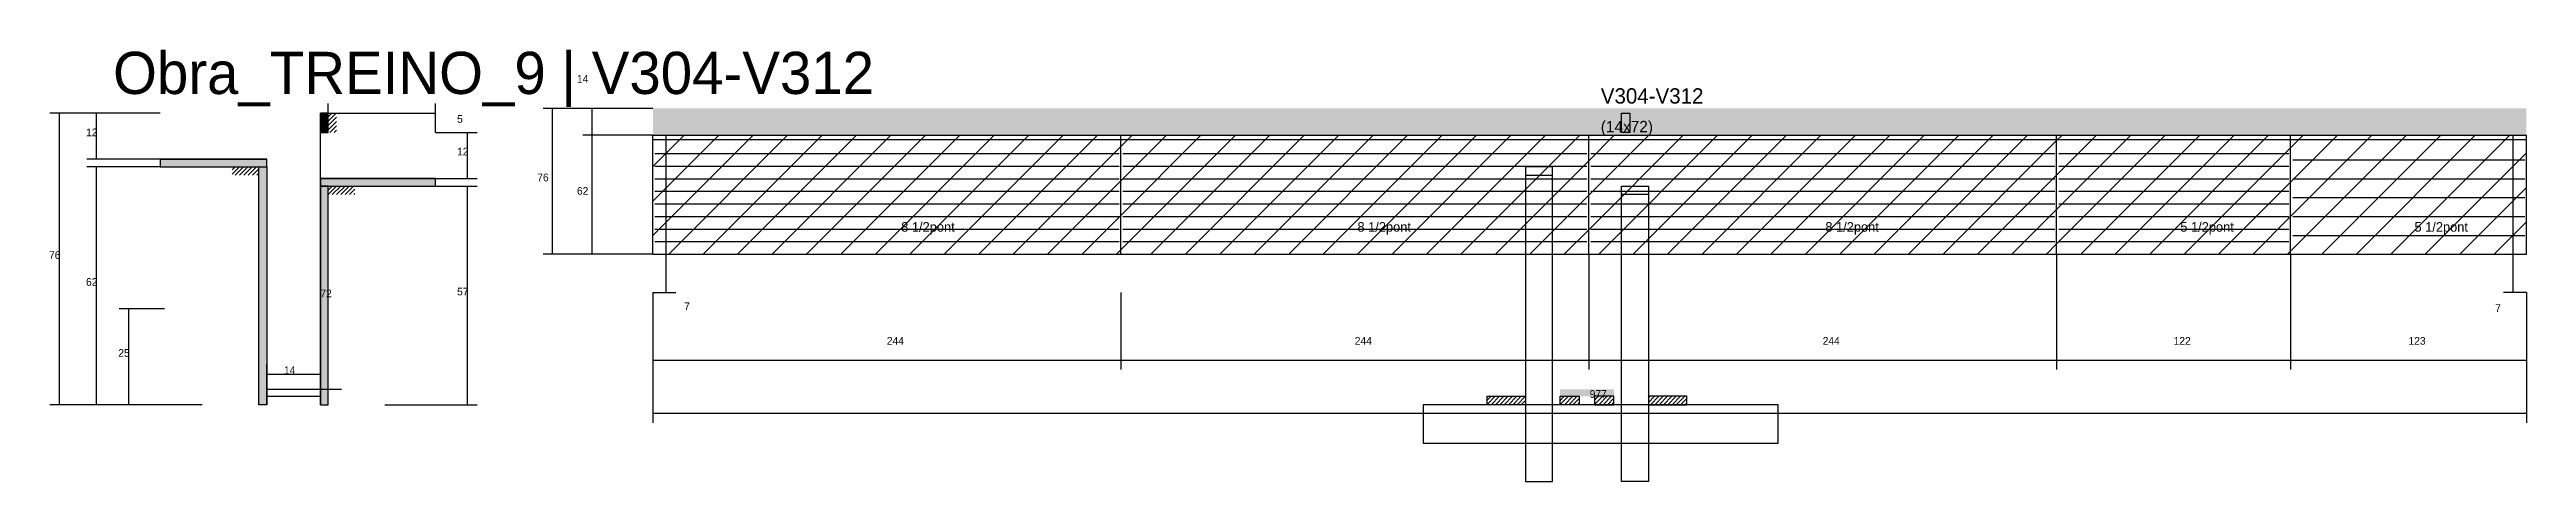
# Model space of a CAD drawing. Header units: metres. Extents: x -132 to 34800, y -36000 to 1848.
# Drawn here: x 2947 to 4238, y -32662 to -32437 of the extents above; entities that cross this region are included whole.
import ezdxf

# ---------------------------------------------------------------- set-up
doc = ezdxf.new("R2010")
doc.units = ezdxf.units.M
for name, color, linetype in [('COTA', 4, 'Continuous'), ('Cota Seção (2x)', 4, 'Continuous'), ('Hachura', 253, 'Continuous'), ('LABEL_ID', 3, 'Continuous'), ('Madeira', 126, 'Continuous'), ('NOMENCLATURA', 7, 'Continuous'), ('Painéis', 200, 'Continuous'), ('SARR_2.2x7', 40, 'Continuous'), ('Texto Seção', 7, 'Continuous')]:
    doc.layers.add(name, color=color, linetype=linetype)

msp = doc.modelspace()

# ---------------------------------------------------------------- texts
at = {"layer": 'COTA'}
for s, p in [('14', (3221.9, -32454.1)), ('5', (3159.4, -32475)), ('12', (2965.9, -32482)), ('12', (3159.4, -32492)), ('76', (3201.2, -32505.5)), ('62', (3221.9, -32512.5)), ('76', (2946.6, -32546)), ('62', (2965.9, -32560)), ('57', (3159.4, -32565)), ('7', (3277.8, -32572.7)), ('7', (4222.2, -32573.6)), ('244', (3383.5, -32590.7)), ('244', (3627.5, -32590.7)), ('244', (3871.5, -32590.7)), ('122', (4054.5, -32590.7)), ('123', (4177, -32590.7)), ('25', (2982.7, -32597)), ('977', (3750, -32618.4))]:
    msp.add_text(s, height=4, dxfattribs=at).set_placement(p)
at = {"layer": 'Cota Seção (2x)'}
for s, p in [('72', (3088.1, -32566)), ('14', (3069.1, -32606))]:
    msp.add_text(s, height=4, dxfattribs=at).set_placement(p)
at = {"layer": 'LABEL_ID'}
msp.add_text('Obra_TREINO_9 | V304-V312', height=22, dxfattribs=at).set_placement((2980, -32460))
at = {"layer": 'NOMENCLATURA'}
for s, p in [('8 1/2pont', (3391, -32531.8)), ('8 1/2pont', (3628.9, -32531.8)), ('8 1/2pont', (3872.9, -32531.8)), ('5 1/2pont', (4058, -32531.8)), ('5 1/2pont', (4180.1, -32531.8))]:
    msp.add_text(s, height=5, dxfattribs=at).set_placement(p)
at = {"layer": 'Texto Seção'}
for s, height, p in [('V304-V312', 8, (3755.8, -32465)), ('(14x72)', 6, (3755.8, -32480))]:
    msp.add_text(s, height=height, dxfattribs=at).set_placement(p)

# ---------------------------------------------------------------- hatches: boundary and pattern name
at = {"layer": 'COTA'}
h = msp.add_hatch(dxfattribs=at)
h.set_pattern_fill('AR-CONC', scale=0.03)
h.paths.add_polyline_path([(3261.5, -32467.5), (3261.5, -32481.5), (4238.5, -32481.5), (4238.5, -32467.5)])
at = {"layer": 'Hachura'}
h = msp.add_hatch(color=8, dxfattribs=at)
h.dxf.hatch_style = 1
h.paths.add_polyline_path([(3092.1, -32470), (3088.1, -32470), (3088.1, -32470), (3088.1, -32480), (3088.1, -32480), (3092.1, -32480), (3092.1, -32480), (3092.1, -32470)])
h = msp.add_hatch(dxfattribs=at)
h.set_pattern_fill('ANSI31', scale=0.5)
h.paths.add_polyline_path([(3096.5, -32480), (3092.1, -32480), (3092.1, -32480), (3092.1, -32470), (3092.1, -32470), (3096.5, -32470), (3096.5, -32470), (3096.5, -32480)])
h = msp.add_hatch(dxfattribs=at)
h.set_pattern_fill('ANSI31', scale=4)
h.paths.add_polyline_path([(3505.5, -32481.5), (3261.5, -32481.5), (3261.5, -32543.5), (3505.5, -32543.5)])
h = msp.add_hatch(dxfattribs=at)
h.set_pattern_fill('ANSI31', scale=4)
h.paths.add_polyline_path([(3749.5, -32543.5), (3749.5, -32481.5), (3505.5, -32481.5), (3505.5, -32543.5)])
h = msp.add_hatch(dxfattribs=at)
h.set_pattern_fill('ANSI31', scale=4)
h.paths.add_polyline_path([(3993.5, -32543.5), (3993.5, -32481.5), (3749.5, -32481.5), (3749.5, -32543.5)])
h = msp.add_hatch(dxfattribs=at)
h.set_pattern_fill('ANSI31', scale=4)
h.paths.add_polyline_path([(3993.5, -32481.5), (3993.5, -32543.5), (4115.5, -32543.5), (4115.5, -32481.5)])
h = msp.add_hatch(dxfattribs=at)
h.set_pattern_fill('ANSI31', scale=4)
h.paths.add_polyline_path([(4115.5, -32543.5), (4238.5, -32543.5), (4238.5, -32481.5), (4115.5, -32481.5)])
h = msp.add_hatch(color=8, dxfattribs=at)
h.dxf.hatch_style = 1
h.paths.add_polyline_path([(3060.1, -32498), (3060.1, -32494), (3060.1, -32494), (3004.5, -32494), (3004.5, -32494), (3004.5, -32498), (3004.5, -32498), (3060.1, -32498)])
h = msp.add_hatch(dxfattribs=at)
h.set_pattern_fill('ANSI31', scale=0.5)
h.paths.add_polyline_path([(3056.1, -32502.4), (3056.1, -32498), (3056.1, -32498), (3042.1, -32498), (3042.1, -32498), (3042.1, -32502.4), (3042.1, -32502.4), (3056.1, -32502.4)])
h = msp.add_hatch(color=8, dxfattribs=at)
h.dxf.hatch_style = 1
h.paths.add_polyline_path([(3056.1, -32498), (3060.1, -32498), (3060.1, -32498), (3060.1, -32622), (3060.1, -32622), (3056.1, -32622), (3056.1, -32622), (3056.1, -32498)])
h = msp.add_hatch(color=8, dxfattribs=at)
h.dxf.hatch_style = 1
h.paths.add_polyline_path([(3148.1, -32508), (3148.1, -32504), (3148.1, -32504), (3088.1, -32504), (3088.1, -32504), (3088.1, -32508), (3088.1, -32508), (3148.1, -32508)])
h = msp.add_hatch(color=8, dxfattribs=at)
h.dxf.hatch_style = 1
h.paths.add_polyline_path([(3092.1, -32508), (3088.1, -32508), (3088.1, -32508), (3088.1, -32622), (3088.1, -32622), (3092.1, -32622), (3092.1, -32622), (3092.1, -32508)])
h = msp.add_hatch(dxfattribs=at)
h.set_pattern_fill('ANSI31', scale=0.5)
h.paths.add_polyline_path([(3092.1, -32512.4), (3092.1, -32508), (3092.1, -32508), (3106.1, -32508), (3106.1, -32508), (3106.1, -32512.4), (3106.1, -32512.4), (3092.1, -32512.4)])
h = msp.add_hatch(dxfattribs=at)
h.set_pattern_fill('ANSI31', scale=0.5)
h.paths.add_polyline_path([(3696.6, -32622), (3696.6, -32617.6), (3696.6, -32617.6), (3716.6, -32617.6), (3716.6, -32617.6), (3716.6, -32622), (3716.6, -32622), (3696.6, -32622)])
h = msp.add_hatch(color=8, dxfattribs=at)
h.dxf.hatch_style = 1
h.paths.add_polyline_path([(3762.6, -32617.6), (3762.6, -32614), (3762.6, -32614), (3734.6, -32614), (3734.6, -32614), (3734.6, -32617.6), (3734.6, -32617.6), (3762.6, -32617.6)])
h = msp.add_hatch(dxfattribs=at)
h.set_pattern_fill('ANSI31', scale=0.5)
h.paths.add_polyline_path([(3734.6, -32622), (3734.6, -32617.6), (3734.6, -32617.6), (3744.6, -32617.6), (3744.6, -32617.6), (3744.6, -32622), (3744.6, -32622), (3734.6, -32622)])
h = msp.add_hatch(dxfattribs=at)
h.set_pattern_fill('ANSI31', scale=0.5)
h.paths.add_polyline_path([(3762.6, -32622), (3762.6, -32617.6), (3762.6, -32617.6), (3752.6, -32617.6), (3752.6, -32617.6), (3752.6, -32622), (3752.6, -32622), (3762.6, -32622)])
h = msp.add_hatch(dxfattribs=at)
h.set_pattern_fill('ANSI31', scale=0.5)
h.paths.add_polyline_path([(3800.6, -32622), (3800.6, -32617.6), (3800.6, -32617.6), (3780.6, -32617.6), (3780.6, -32617.6), (3780.6, -32622), (3780.6, -32622), (3800.6, -32622)])

# ---------------------------------------------------------------- linework, layer by layer
at = {"layer": 'COTA'}
for p, q in [((3004.5, -32470), (2947.1, -32470)), ((2952.1, -32622), (2952.1, -32470)), ((3004.5, -32470), (2966.4, -32470)), ((2971.4, -32494), (2971.4, -32470)), ((3092.1, -32470), (3092.1, -32465)), ((3092.1, -32470), (3148.1, -32470)), ((3148.1, -32480), (3148.1, -32465)), ((3261.5, -32467.5), (3204.2, -32467.5)), ((3209.2, -32543.5), (3209.2, -32467.5)), ((3261.5, -32467.5), (3224.9, -32467.5)), ((3229.9, -32481.5), (3229.9, -32467.5)), ((3148.1, -32480), (3169.9, -32480)), ((3164.9, -32504), (3164.9, -32480)), ((3261.5, -32481.5), (3224.9, -32481.5)), ((3261.5, -32481.5), (3224.9, -32481.5)), ((3229.9, -32543.5), (3229.9, -32481.5)), ((3004.5, -32494), (2966.4, -32494)), ((3004.5, -32498), (2966.4, -32498)), ((2971.4, -32622), (2971.4, -32498)), ((3148.1, -32504), (3169.9, -32504)), ((3148.1, -32508), (3169.9, -32508)), ((3164.9, -32622), (3164.9, -32508)), ((3261.5, -32543.5), (3204.2, -32543.5)), ((3261.5, -32543.5), (3224.9, -32543.5)), ((3268.5, -32563.5), (3268.5, -32543.5)), ((3268.5, -32543.5), (3273.5, -32543.5)), ((3749.5, -32543.5), (3749.5, -32603.7)), ((3993.5, -32543.5), (3993.5, -32603.7)), ((3993.5, -32543.5), (3993.5, -32603.7)), ((4115.5, -32543.5), (4115.5, -32603.7)), ((4231.5, -32563.5), (4231.5, -32543.5)), ((4231.5, -32543.5), (4236.5, -32543.5)), ((3006.8, -32572), (2983.2, -32572)), ((2988.2, -32622), (2988.2, -32572)), ((3261.5, -32563.5), (3261.5, -32603.7)), ((3261.5, -32563.5), (3261.5, -32631.4)), ((3261.5, -32563.5), (3273.5, -32563.5)), ((3505.5, -32563.5), (3505.5, -32603.7)), ((3505.5, -32563.5), (3505.5, -32603.7)), ((3749.5, -32563.5), (3749.5, -32603.7)), ((4115.5, -32563.5), (4115.5, -32603.7)), ((4238.5, -32563.5), (4226.5, -32563.5)), ((4238.5, -32563.5), (4238.5, -32603.7)), ((4238.5, -32563.5), (4238.5, -32631.4)), ((3261.5, -32598.7), (3505.5, -32598.7)), ((3505.5, -32598.7), (3749.5, -32598.7)), ((3749.5, -32598.7), (3993.5, -32598.7)), ((3993.5, -32598.7), (4115.5, -32598.7)), ((4115.5, -32598.7), (4238.5, -32598.7)), ((3026.5, -32622), (2947.1, -32622)), ((3026.5, -32622), (2966.4, -32622)), ((3006.8, -32622), (2983.2, -32622)), ((3121.7, -32622), (3169.9, -32622)), ((3261.5, -32626.4), (4238.5, -32626.4))]:
    msp.add_line(p, q, dxfattribs=at)
at = {"layer": 'Cota Seção (2x)'}
for p, q in [((3088.1, -32614), (3088.1, -32470)), ((3088.1, -32470), (3093.1, -32470)), ((3060.1, -32622), (3060.1, -32601)), ((3060.1, -32606), (3088.1, -32606)), ((3088.1, -32622), (3088.1, -32601)), ((3099.1, -32614), (3083.1, -32614))]:
    msp.add_line(p, q, dxfattribs=at)
at = {"layer": 'Madeira'}
for points in [[(3771, -32480), (3766.6, -32480), (3766.6, -32470), (3771, -32470)], [(3730.6, -32502.4), (3730.6, -32498), (3716.6, -32498), (3716.6, -32502.4)], [(3730.6, -32498), (3716.6, -32498), (3716.6, -32662), (3730.6, -32662)], [(3766.6, -32512.4), (3766.6, -32508), (3780.6, -32508), (3780.6, -32512.4)], [(3766.6, -32508), (3780.6, -32508), (3780.6, -32662), (3766.6, -32662)], [(3663.1, -32642), (3848.3, -32642), (3848.3, -32622), (3663.1, -32622)], [(3696.6, -32622), (3696.6, -32617.6), (3716.6, -32617.6), (3716.6, -32622)], [(3734.6, -32622), (3734.6, -32617.6), (3744.6, -32617.6), (3744.6, -32622)], [(3762.6, -32622), (3762.6, -32617.6), (3752.6, -32617.6), (3752.6, -32622)], [(3800.6, -32622), (3800.6, -32617.6), (3780.6, -32617.6), (3780.6, -32622)]]:
    msp.add_lwpolyline(points, close=True, dxfattribs=at)
at = {"layer": 'Painéis'}
for p, q in [((3261.5, -32481.5), (4238.5, -32481.5)), ((3261.5, -32543.5), (3261.5, -32481.5)), ((3505.5, -32543.5), (3505.5, -32481.5)), ((3749.5, -32543.5), (3749.5, -32481.5)), ((3993.5, -32543.5), (3993.5, -32481.5)), ((4115.5, -32543.5), (4115.5, -32481.5)), ((4238.5, -32543.5), (4238.5, -32481.5)), ((3004.5, -32494), (3060.1, -32494)), ((3088.1, -32504), (3148.1, -32504)), ((3261.5, -32543.5), (4238.5, -32543.5))]:
    msp.add_line(p, q, dxfattribs=at)
for points in [[(3092.1, -32470), (3088.1, -32470), (3088.1, -32480), (3092.1, -32480)], [(3060.1, -32498), (3060.1, -32494), (3004.5, -32494), (3004.5, -32498)], [(3056.1, -32498), (3060.1, -32498), (3060.1, -32622), (3056.1, -32622)], [(3148.1, -32508), (3148.1, -32504), (3088.1, -32504), (3088.1, -32508)], [(3092.1, -32508), (3088.1, -32508), (3088.1, -32622), (3092.1, -32622)], [(3088.1, -32617.6), (3088.1, -32614), (3060.1, -32614), (3060.1, -32617.6)]]:
    msp.add_lwpolyline(points, close=True, dxfattribs=at)
at = {"layer": 'SARR_2.2x7'}
for p, q in [((3261.5, -32483.7), (3505.5, -32483.7)), ((3268.5, -32543.5), (3268.5, -32481.5)), ((3505.5, -32483.7), (3749.5, -32483.7)), ((3749.5, -32483.7), (3993.5, -32483.7)), ((3993.5, -32483.7), (4115.5, -32483.7)), ((4115.5, -32483.7), (4238.5, -32483.7)), ((4231.5, -32563.5), (4231.5, -32481.5)), ((3262.5, -32491.1), (3504.6, -32491.1)), ((3506.6, -32491.1), (3748.6, -32491.1)), ((3750.6, -32491.1), (3992.6, -32491.1)), ((3994.6, -32491.1), (4114.6, -32491.1)), ((4116.6, -32494.3), (4237.6, -32494.3)), ((3262.5, -32497.6), (3504.6, -32497.6)), ((3262.5, -32504.2), (3504.6, -32504.2)), ((3506.6, -32497.6), (3748.6, -32497.6)), ((3506.6, -32504.2), (3748.6, -32504.2)), ((3750.6, -32497.6), (3992.6, -32497.6)), ((3750.6, -32504.2), (3992.6, -32504.2)), ((3994.6, -32497.6), (4114.6, -32497.6)), ((3994.6, -32504.2), (4114.6, -32504.2)), ((4116.6, -32504.2), (4237.6, -32504.2)), ((3262.5, -32510.7), (3504.6, -32510.7)), ((3262.5, -32517.3), (3504.6, -32517.3)), ((3506.6, -32510.7), (3748.6, -32510.7)), ((3506.6, -32517.3), (3748.6, -32517.3)), ((3750.6, -32510.7), (3992.6, -32510.7)), ((3750.6, -32517.3), (3992.6, -32517.3)), ((3994.6, -32510.7), (4114.6, -32510.7)), ((3994.6, -32517.3), (4114.6, -32517.3)), ((4116.6, -32514), (4237.6, -32514)), ((3262.5, -32523.8), (3504.6, -32523.8)), ((3262.5, -32530.4), (3504.6, -32530.4)), ((3506.6, -32523.8), (3748.6, -32523.8)), ((3506.6, -32530.4), (3748.6, -32530.4)), ((3750.6, -32523.8), (3992.6, -32523.8)), ((3750.6, -32530.4), (3992.6, -32530.4)), ((3994.6, -32523.8), (4114.6, -32523.8)), ((3994.6, -32530.4), (4114.6, -32530.4)), ((4116.6, -32523.8), (4237.6, -32523.8)), ((4116.6, -32533.7), (4237.6, -32533.7)), ((3262.5, -32536.9), (3504.6, -32536.9)), ((3506.6, -32536.9), (3748.6, -32536.9)), ((3750.6, -32536.9), (3992.6, -32536.9)), ((3994.6, -32536.9), (4114.6, -32536.9))]:
    msp.add_line(p, q, dxfattribs=at)

msp.set_redraw_order([(e.dxf.handle, doc.entitydb.next_handle()) for e in msp.query("TEXT MTEXT ATTDEF DIMENSION ARC_DIMENSION")])  # texts and dimensions are drawn at this point

doc.saveas('drawing.dxf')
